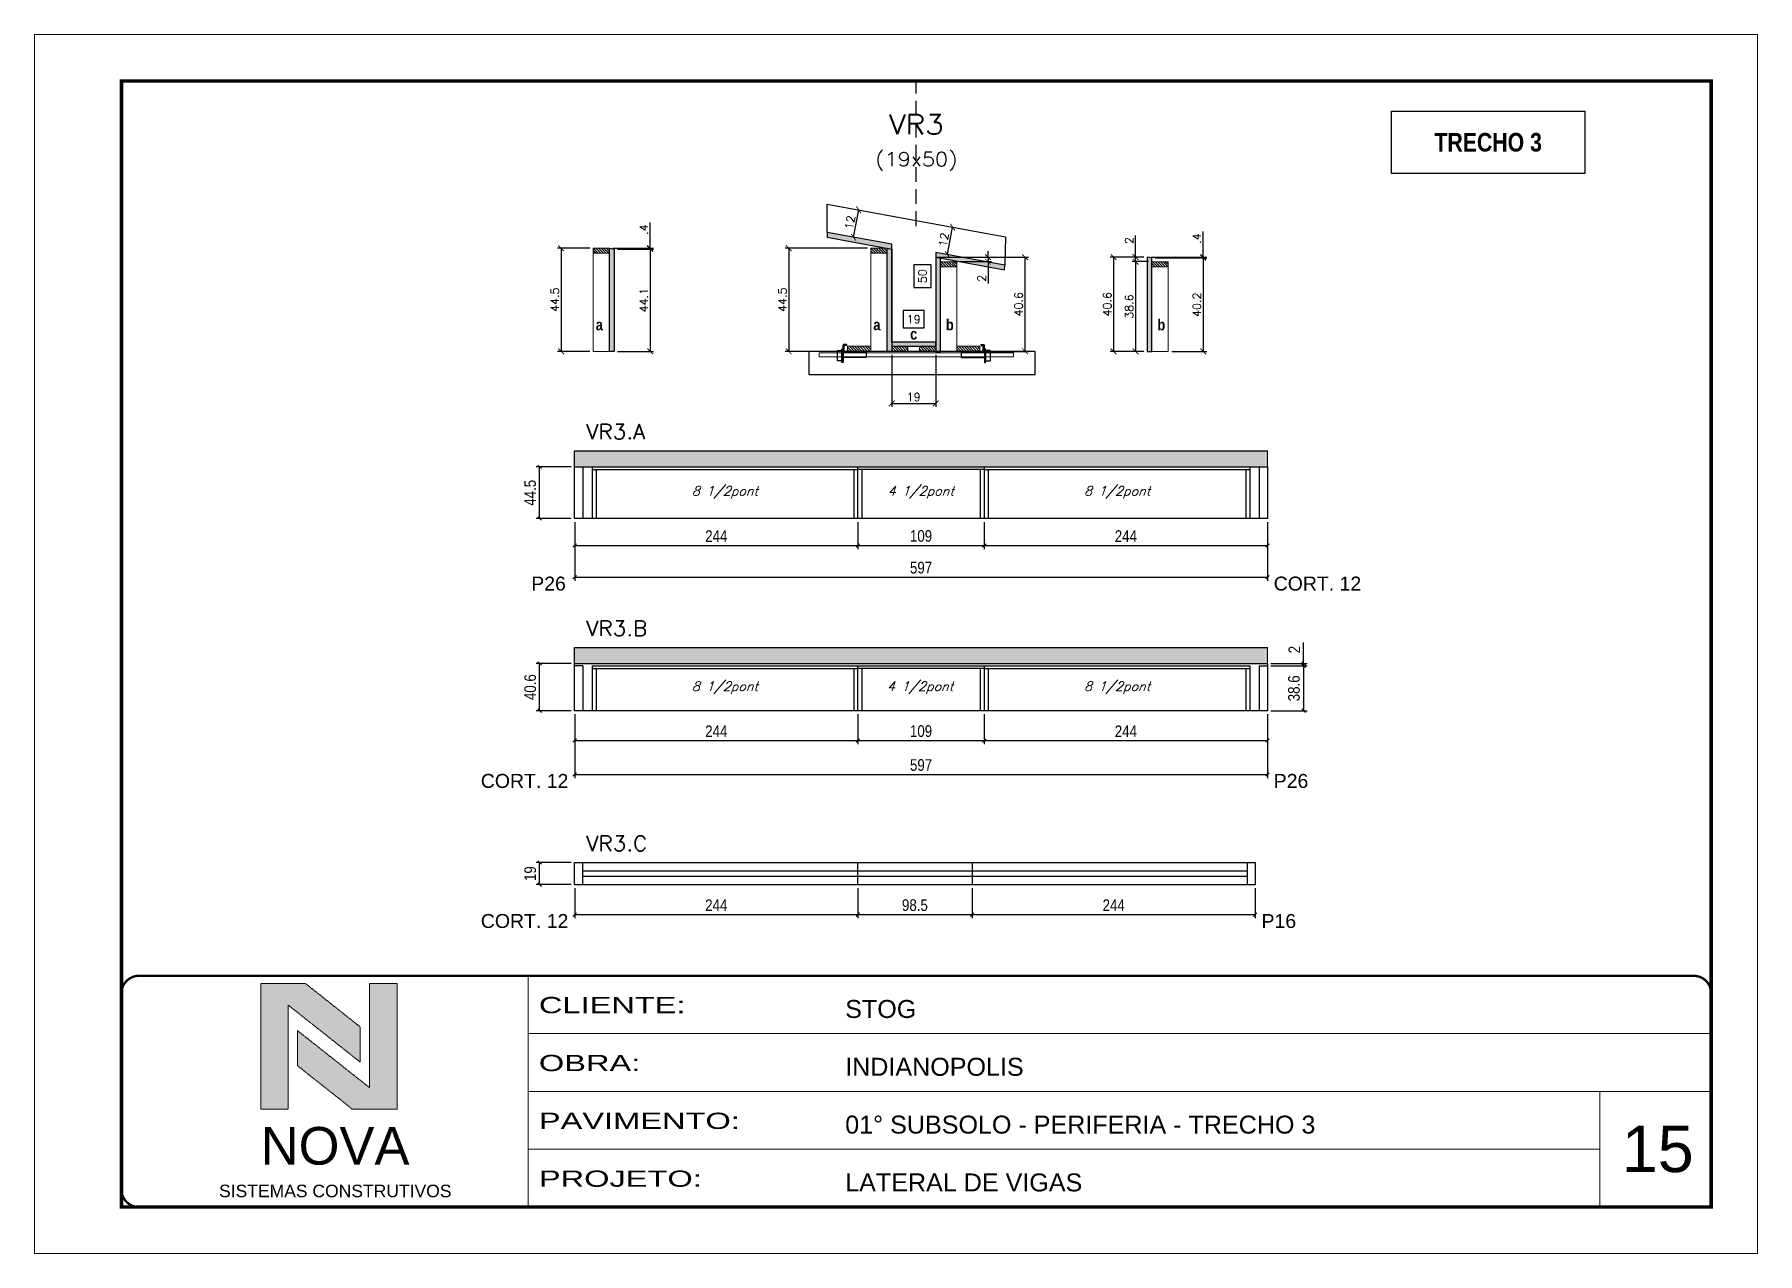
# Model space of a CAD drawing. Extents: x 0 to 6325, y 10169 to 19307.
# Drawn here: x 3170 to 4655, y 13614 to 14664 of the extents above; entities that cross this region are included whole.
import ezdxf
from ezdxf.enums import TextEntityAlignment as Align

# ---------------------------------------------------------------- set-up
doc = ezdxf.new("R2010")
doc.units = 0
for name, pattern in [('CONTINUO', [0]), ('DASHED', [0.75, 0.5, -0.25]), ('HIDDEN', [9.525, 6.35, -3.175])]:
    doc.linetypes.add(name, pattern=pattern)
for name, color, linetype in [('1', 1, 'Continuous'), ('5', 5, 'Continuous'), ('barrote', 251, 'Continuous'), ('COTA', 241, 'Continuous'), ('Cota Seção (2x)', 4, 'Continuous'), ('detalhes', 4, 'Continuous'), ('Hachura', 253, 'Continuous'), ('NOMENCLATURA', 7, 'Continuous'), ('Painéis', 200, 'Continuous'), ('presilha', 1, 'Continuous'), ('SARR_2.2x7', 40, 'Continuous'), ('SARR_3.5x7', 81, 'Continuous'), ('texto', 7, 'Continuous'), ('Texto de Titulo', 7, 'Continuous'), ('Texto Qtd Sarr', 242, 'Continuous')]:
    doc.layers.add(name, color=color, linetype=linetype)
for name, color, linetype, lineweight in [('CARIMBO', 255, 'Continuous', 9), ('CARIMBO-LEGENDA', 75, 'Continuous', 15), ('CONCRETO', 251, 'Continuous', 25), ('Folhas', 255, 'Continuous', 9), ('Madeira', 126, 'Continuous', 18), ('SARRAFO DE PRESSAO', 251, 'DASHED', 9), ('SCO-___-LAJ', 2, 'Continuous', 0), ('Texto Seção', 7, 'Continuous', 15)]:
    doc.layers.add(name, color=color, linetype=linetype, lineweight=lineweight)
doc.styles.add('arial', font='arial.ttf')
doc.styles.add('COTA TECNICA', font='techl___.ttf', dxfattribs={"height": 10})
doc.styles.add('REGUA-120', font='ROMANS.shx', dxfattribs={"height": 15})
doc.styles.add('ROMANC', font='techb___.ttf', dxfattribs={"height": 2.5})
doc.styles.add('Romans', font='romans.shx')
doc.styles.get("Standard").update_dxf_attribs({"font": 'arial.ttf'})
doc.styles.add('TECNICA', font='techb___.ttf', dxfattribs={"height": 10})
doc.styles.add('Tecnologia', font='')
doc.styles.get('Tecnologia').set_extended_font_data('Forgotten Futurist')
doc.dimstyles.new('Cota Seção (2x)', dxfattribs={"dimtxt": 7, "dimasz": 5, "dimexe": 3, "dimexo": 3, "dimgap": 2, "dimtad": 3, "dimdec": 1, "dimlfac": 0.5, "dimzin": 12, "dimdsep": 46, "dimtxsty": 'Romans', "dimblk": 'ARCHTICK', "dimcen": 0, "dimclrd": 4, "dimclre": 4, "dimclrt": 1, "dimadec": 1, "dimazin": 3, "dimtfac": 1, "dimtdec": 1, "dimtmove": 0, "dimatfit": 3, "dimldrblk": 'OBLIQUE', "dimfxl": 1, "dimtolj": 1, "dimtzin": 12, "dimarcsym": 0})
doc.dimstyles.new('Cota Seção interna', dxfattribs={"dimtxt": 7, "dimasz": 6, "dimexe": 0.18, "dimexo": 2, "dimgap": -4, "dimtad": 3, "dimdec": 1, "dimlfac": 0.5, "dimzin": 12, "dimdsep": 46, "dimtxsty": 'Romans', "dimblk": 'ARCHTICK', "dimcen": 0.09, "dimse1": 1, "dimse2": 1, "dimsd1": 1, "dimsd2": 1, "dimclrd": 180, "dimclre": 5, "dimclrt": 1, "dimadec": 0, "dimazin": 3, "dimtfac": 1, "dimtdec": 1, "dimtofl": 0, "dimtmove": 0, "dimatfit": 3, "dimldrblk": 'ARCHTICK', "dimfxl": 1, "dimtolj": 1, "dimtzin": 0, "dimarcsym": 0})
doc.dimstyles.new('PAINEL', dxfattribs={"dimtxt": 10, "dimasz": 3, "dimexe": 3, "dimexo": 3, "dimgap": 3, "dimtad": 1, "dimdec": 1, "dimzin": 12, "dimdsep": 46, "dimtxsty": 'COTA TECNICA', "dimblk1": 'OBLIQUE', "dimblk2": 'OBLIQUE', "dimsah": 1, "dimcen": 0.9, "dimclrd": 4, "dimclre": 4, "dimclrt": 240, "dimadec": 1, "dimazin": 3, "dimtfac": 1, "dimtdec": 1, "dimtmove": 0, "dimatfit": 3, "dimfxl": 1, "dimtolj": 1, "dimtzin": 12, "dimarcsym": 0})
pattern_1 = [(315, (26865.4202, 6161.631), (1.12253202, 1.12253202), [])]

msp = doc.modelspace()

# ---------------------------------------------------------------- texts
at = {"layer": '5', "linetype": 'Continuous'}
for s, rotation, p in [('P26', 359.99996, (3598.14, 14185.33)), ('CORT. 12', 0.00004, (4238.01, 14185.33)), ('CORT. 12', 359.99996, (3554.68, 14015.34)), ('P26', 0.00004, (4238.01, 14015.34)), ('CORT. 12', 359.99996, (3554.68, 13894.69)), ('P16', 0.00004, (4227.51, 13894.69))]:
    msp.add_text(s, height=12, rotation=rotation, dxfattribs=at).set_placement(p)
at = {"layer": 'CARIMBO', "style": 'arial'}
msp.add_text('15', height=40, dxfattribs=at).set_placement((4537.86, 13684.42))
at = {"layer": 'detalhes', "style": 'TECNICA'}
for s, p in [('b', (3955.51, 14409.46)), ('b', (4137.79, 14409.46)), ('a', (3653.75, 14409.48)), ('a', (3892.97, 14409.48)), ('c', (3924.67, 14401.51))]:
    msp.add_text(s, height=9.6, dxfattribs=at).set_placement(p)
at = {"layer": 'NOMENCLATURA', "color": 2, "insert": (4422.85, 14571.33), "char_height": 16, "attachment_point": 5, "style": 'ROMANC'}
msp.add_mtext('TRECHO 3', dxfattribs=at)
at = {"layer": 'texto', "color": 2, "char_height": 8, "attachment_point": 5, "style": 'Romans'}
for s, insert in [('{\\Q19;\\C256;8 1/2pont}', (3765.05, 14269.81)), ('{\\Q19;\\C256;4 1/2pont}', (3933.8, 14269.81)), ('{\\Q19;\\C256;8 1/2pont}', (4103.05, 14269.81)), ('{\\Q19;\\C256;8 1/2pont}', (3765.05, 14101.56)), ('{\\Q19;\\C256;4 1/2pont}', (3933.3, 14101.56)), ('{\\Q19;\\C256;8 1/2pont}', (4103.05, 14101.56))]:
    msp.add_mtext(s, dxfattribs=dict(at, insert=insert))
at = {"layer": 'Texto Seção', "style": 'REGUA-120', "width": 1.05}
for s, p in [('VR3.A', (3645.55, 14315.76)), ('VR3.B', (3645.55, 14146.36)), ('VR3.C', (3645.55, 13960.95))]:
    msp.add_text(s, height=13, dxfattribs=at).set_placement(p)

# ---------------------------------------------------------------- blocks, each defined once
blk = doc.blocks.new('A$C64660E27')
at = {"layer": 'COTA', "true_color": 0x1a1a1a}
h = blk.add_hatch(color=250, dxfattribs=at)
h.dxf.hatch_style = 1
h.paths.add_polyline_path([(185.4, -11.6), (142.4, -11.6), (142.4, -131.6), (168.8, -131.6), (168.8, -32.2), (237.7, -86.7), (237.7, -53)])
at = {"layer": 'COTA'}
h = blk.add_hatch(color=20, dxfattribs=at)
h.dxf.hatch_style = 1
h.paths.add_polyline_path([(273, -11.4), (246.6, -11.4), (246.6, -111.1), (177.7, -56.6), (177.7, -90.2), (230, -131.6), (273, -131.6)])
for p, q in [((142.4, -131.6), (142.4, -11.6)), ((142.4, -11.6), (185.4, -11.6)), ((185.4, -11.6), (237.7, -53)), ((273, -11.4), (246.6, -11.4)), ((246.6, -111.1), (246.6, -11.4)), ((273, -11.4), (273, -131.6)), ((168.8, -32.2), (237.7, -86.7)), ((168.8, -131.6), (168.8, -32.2)), ((246.6, -111.1), (177.7, -56.6)), ((177.7, -90.2), (177.7, -56.6)), ((237.7, -86.7), (237.7, -53)), ((230, -131.6), (177.7, -90.2)), ((142.4, -131.6), (168.8, -131.6)), ((273, -131.6), (230, -131.6))]:
    blk.add_line(p, q)
at = {"layer": 'CARIMBO-LEGENDA', "color": 7, "linetype": 'Continuous', "ltscale": 100, "style": 'arial'}
blk.add_text('NOVA', height=36, dxfattribs=at).set_placement((142.4, -184.8))
at = {"layer": 'CARIMBO-LEGENDA', "color": 7, "linetype": 'Continuous', "style": 'arial'}
blk.add_text('SISTEMAS CONSTRUTIVOS', height=12, dxfattribs=at).set_placement((102.5, -216))
blk = doc.blocks.new('9999999999')
at = {"color": 30, "linetype": 'CONTINUO'}
for p, q in [((98564.6, 34230.2), (98564.6, 34429.4)), ((98564.6, 34379.6), (99584, 34379.6)), ((98564.6, 34329.8), (99488, 34329.8)), ((99584, 34329.8), (99488, 34329.8)), ((99488, 34329.8), (99488, 34230.2)), ((98564.6, 34280), (99488, 34280))]:
    blk.add_line(p, q, dxfattribs=at)
at = {"color": 30, "linetype": 'CONTINUO', "const_width": 2}
blk.add_lwpolyline([(99584, 34230.2), (99584, 34414.4, 0.414214), (99569, 34429.4), (98229, 34429.4, 0.414214), (98214, 34414.4), (98214, 34245.2, 0.414214), (98229, 34230.2), (99584, 34230.2)], format="xyb", dxfattribs=at)
at = {"layer": 'Folhas'}
blk.add_lwpolyline([(98139, 34190.2), (99624, 34190.2), (99624, 35240.2), (98139, 35240.2)], close=True, dxfattribs=at)
at = {"layer": 'Folhas', "color": 30, "const_width": 3}
blk.add_lwpolyline([(98214, 34230.2), (99584, 34230.2), (99584, 35200.2), (98214, 35200.2)], close=True, dxfattribs=at)
at = {"xscale": 0.9, "yscale": 0.9, "zscale": 0.9}
blk.add_blockref('A$C64660E27', (98205.8, 34433.1), dxfattribs=at)
at = {"color": 7, "linetype": 'Continuous', "ltscale": 5, "style": 'arial'}
for s, height, p in [('STOG', 15.48, (98837.7, 34393.1)), ('INDIANOPOLIS', 15.483, (98837.7, 34343.3)), ('01° SUBSOLO - PERIFERIA - TRECHO 3', 15.483, (98837.7, 34293.5)), ('LATERAL DE VIGAS', 15.483, (98837.7, 34243.7))]:
    blk.add_text(s, height=height, dxfattribs=at).set_placement(p)
at = {"layer": 'Folhas', "color": 7, "style": 'Tecnologia', "width": 1.5}
for s, p in [('CLIENTE:', (98573.7, 34397.2)), ('OBRA:', (98573.7, 34347.3)), ('PAVIMENTO:', (98573.7, 34297.5)), ('PROJETO:', (98573.7, 34247.7))]:
    blk.add_text(s, height=14, dxfattribs=at).set_placement(p)
blk = doc.blocks.new('titulo1')
at = {"layer": 'Defpoints', "color": 252, "linetype": 'HIDDEN', "ltscale": 2}
blk.add_line((0, 0), (0, 125), dxfattribs=at)
at = {"layer": 'Defpoints', "style": 'Romans', "oblique": 15}
blk.add_attdef('FOLHA', text='', height=10, dxfattribs=at).set_placement((0, 15.6), align=Align.MIDDLE_CENTER)
at = {"layer": 'Texto Qtd Sarr', "color": 3, "style": 'Romans', "oblique": 15}
for tag, height, p in [('TITULO', 17, (0, 71.4)), ('SEÇÃO', 12, (0, 41.5))]:
    blk.add_attdef(tag, text='', height=height, dxfattribs=at).set_placement(p, align=Align.MIDDLE_CENTER)
blk = doc.blocks.new('_ArchTick')
at = {"color": 0, "linetype": 'ByBlock', "const_width": 0.15}
blk.add_lwpolyline([(-0.5, -0.5), (0.5, 0.5)], dxfattribs=at)
blk = doc.blocks.new('*D135')
at = {"layer": 'COTA', "color": 4, "lineweight": -2, "transparency": 16777216}
for p, q in [((3949.8, 14472.5), (4026.7, 14472.5)), ((4023.7, 14391.3), (4023.7, 14472.5)), ((3983.4, 14391.3), (4026.7, 14391.3))]:
    blk.add_line(p, q, dxfattribs=at)
at = {"layer": 'Defpoints', "color": 0, "transparency": 16777216}
for p in [(3946.8, 14472.5), (4023.7, 14472.5), (3980.4, 14391.3)]:
    blk.add_point(p, dxfattribs=at)
at = {"layer": 'COTA', "color": 4, "lineweight": -2, "transparency": 16777216, "xscale": 5, "yscale": 5, "zscale": 5}
for p, rotation in [((4023.7, 14472.5), 90), ((4023.7, 14391.3), 270)]:
    blk.add_blockref('_ArchTick', p, dxfattribs=dict(at, rotation=rotation))
at = {"layer": 'COTA', "color": 1, "transparency": 16777216, "insert": (4018.2, 14431.9), "char_height": 7, "attachment_point": 5, "rotation": 90, "style": 'Romans'}
blk.add_mtext('\\A1;40.6', dxfattribs=at)
blk = doc.blocks.new('_Oblique')
at = {"layer": '1', "color": 0, "lineweight": -2}
blk.add_line((-0.5, -0.5), (0.5, 0.5), dxfattribs=at)
blk = doc.blocks.new('*D136')
at = {"layer": 'Cota Seção (2x)', "color": 180, "lineweight": -2, "transparency": 16777216}
for p, q in [((3942.8, 14465.8), (3927.8, 14465.8)), ((3927.8, 14465.8), (3927.8, 14446.4)), ((3942.8, 14446.4), (3942.8, 14465.8)), ((3927.8, 14446.4), (3942.8, 14446.4))]:
    blk.add_line(p, q, dxfattribs=at)
at = {"layer": 'Defpoints', "color": 0, "transparency": 16777216}
for p in [(3946.8, 14499.3), (3951.8, 14499.3), (3946.8, 14399.3)]:
    blk.add_point(p, dxfattribs=at)
at = {"layer": 'Cota Seção (2x)', "color": 1, "transparency": 16777216, "insert": (3935.3, 14456.1), "char_height": 7, "attachment_point": 5, "rotation": 90, "style": 'Romans'}
blk.add_mtext('\\A1;50', dxfattribs=at)
blk = doc.blocks.new('*D137')
at = {"layer": 'COTA', "color": 4, "lineweight": -2, "transparency": 16777216}
for p, q in [((3887.8, 14480.2), (3817.1, 14480.2)), ((3820.1, 14480.2), (3820.1, 14391.3)), ((3872.2, 14391.3), (3817.1, 14391.3))]:
    blk.add_line(p, q, dxfattribs=at)
at = {"layer": 'Defpoints', "color": 0, "transparency": 16777216}
for p in [(3890.8, 14480.2), (3820.1, 14391.3), (3875.2, 14391.3)]:
    blk.add_point(p, dxfattribs=at)
at = {"layer": 'COTA', "color": 4, "lineweight": -2, "transparency": 16777216, "xscale": 5, "yscale": 5, "zscale": 5}
for p, rotation in [((3820.1, 14480.2), 90), ((3820.1, 14391.3), 270)]:
    blk.add_blockref('_ArchTick', p, dxfattribs=dict(at, rotation=rotation))
at = {"layer": 'COTA', "color": 1, "transparency": 16777216, "insert": (3814.6, 14435.8), "char_height": 7, "attachment_point": 5, "rotation": 90, "style": 'Romans'}
blk.add_mtext('\\A1;44.5', dxfattribs=at)
blk = doc.blocks.new('PRESILHA METÁLICA 1')
at = {"layer": 'presilha'}
for p, q in [((0, 13), (6, 13)), ((0, 13), (0, 0)), ((6, 0), (0, 0)), ((6, 15.5), (7.5, 15.5)), ((6, -2.5), (6, 15.5)), ((6, 13), (6, 0)), ((7.5, 10.6), (7.5, 19.9)), ((7.5, 15.5), (7.5, -2.5)), ((37.5, 4.1), (7.5, 4.1)), ((12, 21), (8.6, 21)), ((9, 11.6), (9, 18.9)), ((12, 19.5), (9.6, 19.5)), ((37.5, 11), (9.6, 11)), ((12, 21), (12, 19.5)), ((37.5, 11), (37.5, 4.1)), ((7.5, -2.5), (6, -2.5))]:
    blk.add_line(p, q, dxfattribs=at)
for centre, radius, start, end in [((8.6, 19.9), 1.14, 90, 180), ((9.6, 18.9), 0.57, 90, 180), ((9.6, 11.6), 0.57, 180, 270)]:
    blk.add_arc(centre, radius, start, end, dxfattribs=at)
blk = doc.blocks.new('*D129')
at = {"layer": 'COTA', "color": 4, "lineweight": -2, "transparency": 16777216}
for p, q in [((3908.8, 14388.3), (3908.8, 14343.5)), ((3946.8, 14388.3), (3946.8, 14343.5)), ((3908.8, 14346.5), (3946.8, 14346.5))]:
    blk.add_line(p, q, dxfattribs=at)
at = {"layer": 'Defpoints', "color": 0, "transparency": 16777216}
for p in [(3908.8, 14391.3), (3946.8, 14391.3), (3946.8, 14346.5)]:
    blk.add_point(p, dxfattribs=at)
at = {"layer": 'COTA', "color": 4, "lineweight": -2, "transparency": 16777216, "xscale": 5, "yscale": 5, "zscale": 5, "rotation": 180}
blk.add_blockref('_ArchTick', (3908.8, 14346.5), dxfattribs=at)
at = {"layer": 'COTA', "color": 4, "lineweight": -2, "transparency": 16777216, "xscale": 5, "yscale": 5, "zscale": 5}
blk.add_blockref('_ArchTick', (3946.8, 14346.5), dxfattribs=at)
at = {"layer": 'COTA', "color": 1, "transparency": 16777216, "insert": (3927.8, 14352), "char_height": 7, "attachment_point": 5, "style": 'Romans'}
blk.add_mtext('\\A1;19', dxfattribs=at)
blk = doc.blocks.new('*D130')
at = {"layer": 'Cota Seção (2x)', "color": 180, "lineweight": -2, "transparency": 16777216}
for p, q in [((3936.8, 14426.5), (3918.8, 14426.5)), ((3918.8, 14426.5), (3918.8, 14411.5)), ((3936.8, 14411.5), (3936.8, 14426.5)), ((3918.8, 14411.5), (3936.8, 14411.5))]:
    blk.add_line(p, q, dxfattribs=at)
at = {"layer": 'Defpoints', "color": 0, "transparency": 16777216}
for p in [(3908.8, 14407.5), (3946.8, 14407.5), (3946.8, 14407.5)]:
    blk.add_point(p, dxfattribs=at)
at = {"layer": 'Cota Seção (2x)', "color": 1, "transparency": 16777216, "insert": (3927.8, 14419), "char_height": 7, "attachment_point": 5, "style": 'Romans'}
blk.add_mtext('\\A1;19', dxfattribs=at)
blk = doc.blocks.new('*D499')
at = {"layer": 'COTA', "color": 4, "lineweight": -2, "transparency": 16777216}
blk.add_line((3876, 14489.6), (3880.4, 14513.2), dxfattribs=at)
at = {"layer": 'Defpoints', "color": 0, "transparency": 16777216}
for p in [(3880.4, 14513.2), (3880.4, 14513.2), (3876, 14489.6)]:
    blk.add_point(p, dxfattribs=at)
at = {"layer": 'COTA', "color": 4, "lineweight": -2, "transparency": 16777216, "xscale": 5, "yscale": 5, "zscale": 5}
for p, rotation in [((3880.4, 14513.2), 79.5499173923338), ((3876, 14489.6), 259.5499173923338)]:
    blk.add_blockref('_ArchTick', p, dxfattribs=dict(at, rotation=rotation))
at = {"layer": 'COTA', "color": 1, "transparency": 16777216, "insert": (3872.8, 14502.4), "char_height": 7, "attachment_point": 5, "rotation": 79.5499, "style": 'Romans'}
blk.add_mtext('\\A1;12', dxfattribs=at)
blk = doc.blocks.new('*D131')
at = {"layer": 'COTA', "color": 4, "lineweight": -2, "transparency": 16777216}
for p, q in [((3949.8, 14472.5), (3994.8, 14472.5)), ((3967.8, 14468.6), (3994.8, 14468.6)), ((3991.8, 14472.5), (3991.8, 14477.5)), ((3991.8, 14472.5), (3991.8, 14468.6)), ((3991.8, 14468.6), (3991.8, 14449.9))]:
    blk.add_line(p, q, dxfattribs=at)
at = {"layer": 'Defpoints', "color": 0, "transparency": 16777216}
for p in [(3946.8, 14472.5), (3964.8, 14468.6), (3991.8, 14468.6)]:
    blk.add_point(p, dxfattribs=at)
at = {"layer": 'COTA', "color": 4, "lineweight": -2, "transparency": 16777216, "xscale": 5, "yscale": 5, "zscale": 5}
for p, rotation in [((3991.8, 14472.5), 270), ((3991.8, 14468.6), 90)]:
    blk.add_blockref('_ArchTick', p, dxfattribs=dict(at, rotation=rotation))
at = {"layer": 'COTA', "color": 1, "transparency": 16777216, "insert": (3986.3, 14454.2), "char_height": 7, "attachment_point": 5, "rotation": 90, "style": 'Romans'}
blk.add_mtext('\\A1;2', dxfattribs=at)
blk = doc.blocks.new('*D500')
at = {"layer": 'COTA', "color": 4, "lineweight": -2, "transparency": 16777216}
blk.add_line((3956.9, 14474.7), (3961.3, 14498.3), dxfattribs=at)
at = {"layer": 'Defpoints', "color": 0, "transparency": 16777216}
for p in [(3961.3, 14498.3), (3961.3, 14498.3), (3956.9, 14474.7)]:
    blk.add_point(p, dxfattribs=at)
at = {"layer": 'COTA', "color": 4, "lineweight": -2, "transparency": 16777216, "xscale": 5, "yscale": 5, "zscale": 5}
for p, rotation in [((3961.3, 14498.3), 79.54991739233658), ((3956.9, 14474.7), 259.5499173923366)]:
    blk.add_blockref('_ArchTick', p, dxfattribs=dict(at, rotation=rotation))
at = {"layer": 'COTA', "color": 1, "transparency": 16777216, "insert": (3953.7, 14487.5), "char_height": 7, "attachment_point": 5, "rotation": 79.5499, "style": 'Romans'}
blk.add_mtext('\\A1;12', dxfattribs=at)
blk = doc.blocks.new('*D132')
at = {"layer": 'COTA', "color": 4, "lineweight": -2, "transparency": 16777216}
for p, q in [((3632.6, 14291.8), (3602.4, 14291.8)), ((3605.4, 14247.3), (3605.4, 14291.8)), ((3632.6, 14247.3), (3602.4, 14247.3))]:
    blk.add_line(p, q, dxfattribs=at)
at = {"layer": 'Defpoints', "color": 0, "transparency": 16777216}
for p in [(3605.4, 14291.8), (3635.6, 14291.8), (3635.6, 14247.3)]:
    blk.add_point(p, dxfattribs=at)
at = {"layer": 'COTA', "color": 4, "lineweight": -2, "transparency": 16777216, "xscale": 3, "yscale": 3, "zscale": 3}
for p, rotation in [((3605.4, 14291.8), 90), ((3605.4, 14247.3), 270)]:
    blk.add_blockref('_Oblique', p, dxfattribs=dict(at, rotation=rotation))
at = {"layer": 'COTA', "color": 240, "transparency": 16777216, "insert": (3597.2, 14269.5), "char_height": 10, "attachment_point": 5, "rotation": 90, "style": 'COTA TECNICA'}
blk.add_mtext('\\A1;44.5', dxfattribs=at)
blk = doc.blocks.new('*D501')
at = {"layer": 'COTA', "color": 4, "lineweight": -2, "transparency": 16777216}
for p, q in [((3635.6, 14244.3), (3635.6, 14221.1)), ((3879.6, 14244.3), (3879.6, 14221.1)), ((3635.6, 14224.1), (3879.6, 14224.1))]:
    blk.add_line(p, q, dxfattribs=at)
at = {"layer": 'Defpoints', "color": 0, "transparency": 16777216}
for p in [(3635.6, 14247.3), (3879.6, 14247.3), (3879.6, 14224.1)]:
    blk.add_point(p, dxfattribs=at)
at = {"layer": 'COTA', "color": 4, "lineweight": -2, "transparency": 16777216, "xscale": 3, "yscale": 3, "zscale": 3, "rotation": 180}
blk.add_blockref('_Oblique', (3635.6, 14224.1), dxfattribs=at)
at = {"layer": 'COTA', "color": 4, "lineweight": -2, "transparency": 16777216, "xscale": 3, "yscale": 3, "zscale": 3}
blk.add_blockref('_Oblique', (3879.6, 14224.1), dxfattribs=at)
at = {"layer": 'COTA', "color": 240, "transparency": 16777216, "insert": (3757.6, 14232.2), "char_height": 10, "attachment_point": 5, "style": 'COTA TECNICA'}
blk.add_mtext('\\A1;244', dxfattribs=at)
blk = doc.blocks.new('*D502')
at = {"layer": 'COTA', "color": 4, "lineweight": -2, "transparency": 16777216}
for p, q in [((3879.6, 14244.3), (3879.6, 14221.1)), ((3988.6, 14244.3), (3988.6, 14221.1)), ((3879.6, 14224.1), (3988.6, 14224.1))]:
    blk.add_line(p, q, dxfattribs=at)
at = {"layer": 'Defpoints', "color": 0, "transparency": 16777216}
for p in [(3879.6, 14247.3), (3988.6, 14247.3), (3988.6, 14224.1)]:
    blk.add_point(p, dxfattribs=at)
at = {"layer": 'COTA', "color": 4, "lineweight": -2, "transparency": 16777216, "xscale": 3, "yscale": 3, "zscale": 3, "rotation": 180}
blk.add_blockref('_Oblique', (3879.6, 14224.1), dxfattribs=at)
at = {"layer": 'COTA', "color": 4, "lineweight": -2, "transparency": 16777216, "xscale": 3, "yscale": 3, "zscale": 3}
blk.add_blockref('_Oblique', (3988.6, 14224.1), dxfattribs=at)
at = {"layer": 'COTA', "color": 240, "transparency": 16777216, "insert": (3934.1, 14232.3), "char_height": 10, "attachment_point": 5, "style": 'COTA TECNICA'}
blk.add_mtext('\\A1;109', dxfattribs=at)
blk = doc.blocks.new('*D503')
at = {"layer": 'COTA', "color": 4, "lineweight": -2, "transparency": 16777216}
for p, q in [((3988.6, 14244.3), (3988.6, 14221.1)), ((4232.6, 14244.3), (4232.6, 14221.1)), ((3988.6, 14224.1), (4232.6, 14224.1))]:
    blk.add_line(p, q, dxfattribs=at)
at = {"layer": 'Defpoints', "color": 0, "transparency": 16777216}
for p in [(3988.6, 14247.3), (4232.6, 14247.3), (4232.6, 14224.1)]:
    blk.add_point(p, dxfattribs=at)
at = {"layer": 'COTA', "color": 4, "lineweight": -2, "transparency": 16777216, "xscale": 3, "yscale": 3, "zscale": 3, "rotation": 180}
blk.add_blockref('_Oblique', (3988.6, 14224.1), dxfattribs=at)
at = {"layer": 'COTA', "color": 4, "lineweight": -2, "transparency": 16777216, "xscale": 3, "yscale": 3, "zscale": 3}
blk.add_blockref('_Oblique', (4232.6, 14224.1), dxfattribs=at)
at = {"layer": 'COTA', "color": 240, "transparency": 16777216, "insert": (4110.6, 14232.2), "char_height": 10, "attachment_point": 5, "style": 'COTA TECNICA'}
blk.add_mtext('\\A1;244', dxfattribs=at)
blk = doc.blocks.new('*D513')
at = {"layer": 'COTA', "color": 4, "lineweight": -2, "transparency": 16777216}
for p, q in [((3635.6, 14244.3), (3635.6, 14193.8)), ((4232.6, 14244.3), (4232.6, 14193.8)), ((3635.6, 14196.8), (4232.6, 14196.8))]:
    blk.add_line(p, q, dxfattribs=at)
at = {"layer": 'Defpoints', "color": 0, "transparency": 16777216}
for p in [(3635.6, 14247.3), (4232.6, 14247.3), (4232.6, 14196.8)]:
    blk.add_point(p, dxfattribs=at)
at = {"layer": 'COTA', "color": 4, "lineweight": -2, "transparency": 16777216, "xscale": 3, "yscale": 3, "zscale": 3, "rotation": 180}
blk.add_blockref('_Oblique', (3635.6, 14196.8), dxfattribs=at)
at = {"layer": 'COTA', "color": 4, "lineweight": -2, "transparency": 16777216, "xscale": 3, "yscale": 3, "zscale": 3}
blk.add_blockref('_Oblique', (4232.6, 14196.8), dxfattribs=at)
at = {"layer": 'COTA', "color": 240, "transparency": 16777216, "insert": (3934.1, 14205), "char_height": 10, "attachment_point": 5, "style": 'COTA TECNICA'}
blk.add_mtext('\\A1;597', dxfattribs=at)
blk = doc.blocks.new('*D138')
at = {"layer": 'COTA', "color": 4, "lineweight": -2, "transparency": 16777216}
for p, q in [((3632.6, 14122.4), (3602.4, 14122.4)), ((3605.4, 14081.8), (3605.4, 14122.4)), ((3632.6, 14081.8), (3602.4, 14081.8))]:
    blk.add_line(p, q, dxfattribs=at)
at = {"layer": 'Defpoints', "color": 0, "transparency": 16777216}
for p in [(3605.4, 14122.4), (3635.6, 14122.4), (3635.6, 14081.8)]:
    blk.add_point(p, dxfattribs=at)
at = {"layer": 'COTA', "color": 4, "lineweight": -2, "transparency": 16777216, "xscale": 3, "yscale": 3, "zscale": 3}
for p, rotation in [((3605.4, 14122.4), 90), ((3605.4, 14081.8), 270)]:
    blk.add_blockref('_Oblique', p, dxfattribs=dict(at, rotation=rotation))
at = {"layer": 'COTA', "color": 240, "transparency": 16777216, "insert": (3597.3, 14102.1), "char_height": 10, "attachment_point": 5, "rotation": 90, "style": 'COTA TECNICA'}
blk.add_mtext('\\A1;40.6', dxfattribs=at)
blk = doc.blocks.new('*D514')
at = {"layer": 'COTA', "color": 4, "lineweight": -2, "transparency": 16777216}
for p, q in [((3635.6, 14078.8), (3635.6, 14053.1)), ((3879.6, 14078.8), (3879.6, 14053.1)), ((3635.6, 14056.1), (3879.6, 14056.1))]:
    blk.add_line(p, q, dxfattribs=at)
at = {"layer": 'Defpoints', "color": 0, "transparency": 16777216}
for p in [(3635.6, 14081.8), (3879.6, 14081.8), (3879.6, 14056.1)]:
    blk.add_point(p, dxfattribs=at)
at = {"layer": 'COTA', "color": 4, "lineweight": -2, "transparency": 16777216, "xscale": 3, "yscale": 3, "zscale": 3, "rotation": 180}
blk.add_blockref('_Oblique', (3635.6, 14056.1), dxfattribs=at)
at = {"layer": 'COTA', "color": 4, "lineweight": -2, "transparency": 16777216, "xscale": 3, "yscale": 3, "zscale": 3}
blk.add_blockref('_Oblique', (3879.6, 14056.1), dxfattribs=at)
at = {"layer": 'COTA', "color": 240, "transparency": 16777216, "insert": (3757.6, 14064.1), "char_height": 10, "attachment_point": 5, "style": 'COTA TECNICA'}
blk.add_mtext('\\A1;244', dxfattribs=at)
blk = doc.blocks.new('*D515')
at = {"layer": 'COTA', "color": 4, "lineweight": -2, "transparency": 16777216}
for p, q in [((3879.6, 14078.8), (3879.6, 14053.1)), ((3988.6, 14078.8), (3988.6, 14053.1)), ((3879.6, 14056.1), (3988.6, 14056.1))]:
    blk.add_line(p, q, dxfattribs=at)
at = {"layer": 'Defpoints', "color": 0, "transparency": 16777216}
for p in [(3879.6, 14081.8), (3988.6, 14081.8), (3988.6, 14056.1)]:
    blk.add_point(p, dxfattribs=at)
at = {"layer": 'COTA', "color": 4, "lineweight": -2, "transparency": 16777216, "xscale": 3, "yscale": 3, "zscale": 3, "rotation": 180}
blk.add_blockref('_Oblique', (3879.6, 14056.1), dxfattribs=at)
at = {"layer": 'COTA', "color": 4, "lineweight": -2, "transparency": 16777216, "xscale": 3, "yscale": 3, "zscale": 3}
blk.add_blockref('_Oblique', (3988.6, 14056.1), dxfattribs=at)
at = {"layer": 'COTA', "color": 240, "transparency": 16777216, "insert": (3934.1, 14064.2), "char_height": 10, "attachment_point": 5, "style": 'COTA TECNICA'}
blk.add_mtext('\\A1;109', dxfattribs=at)
blk = doc.blocks.new('*D516')
at = {"layer": 'COTA', "color": 4, "lineweight": -2, "transparency": 16777216}
for p, q in [((3988.6, 14078.8), (3988.6, 14053.1)), ((4232.6, 14078.8), (4232.6, 14053.1)), ((3988.6, 14056.1), (4232.6, 14056.1))]:
    blk.add_line(p, q, dxfattribs=at)
at = {"layer": 'Defpoints', "color": 0, "transparency": 16777216}
for p in [(3988.6, 14081.8), (4232.6, 14081.8), (4232.6, 14056.1)]:
    blk.add_point(p, dxfattribs=at)
at = {"layer": 'COTA', "color": 4, "lineweight": -2, "transparency": 16777216, "xscale": 3, "yscale": 3, "zscale": 3, "rotation": 180}
blk.add_blockref('_Oblique', (3988.6, 14056.1), dxfattribs=at)
at = {"layer": 'COTA', "color": 4, "lineweight": -2, "transparency": 16777216, "xscale": 3, "yscale": 3, "zscale": 3}
blk.add_blockref('_Oblique', (4232.6, 14056.1), dxfattribs=at)
at = {"layer": 'COTA', "color": 240, "transparency": 16777216, "insert": (4110.6, 14064.1), "char_height": 10, "attachment_point": 5, "style": 'COTA TECNICA'}
blk.add_mtext('\\A1;244', dxfattribs=at)
blk = doc.blocks.new('*D517')
at = {"layer": 'COTA', "color": 4, "lineweight": -2, "transparency": 16777216}
for p, q in [((3635.6, 14078.8), (3635.6, 14023.8)), ((4232.6, 14078.8), (4232.6, 14023.8)), ((3635.6, 14026.8), (4232.6, 14026.8))]:
    blk.add_line(p, q, dxfattribs=at)
at = {"layer": 'Defpoints', "color": 0, "transparency": 16777216}
for p in [(3635.6, 14081.8), (4232.6, 14081.8), (4232.6, 14026.8)]:
    blk.add_point(p, dxfattribs=at)
at = {"layer": 'COTA', "color": 4, "lineweight": -2, "transparency": 16777216, "xscale": 3, "yscale": 3, "zscale": 3, "rotation": 180}
blk.add_blockref('_Oblique', (3635.6, 14026.8), dxfattribs=at)
at = {"layer": 'COTA', "color": 4, "lineweight": -2, "transparency": 16777216, "xscale": 3, "yscale": 3, "zscale": 3}
blk.add_blockref('_Oblique', (4232.6, 14026.8), dxfattribs=at)
at = {"layer": 'COTA', "color": 240, "transparency": 16777216, "insert": (3934.1, 14035), "char_height": 10, "attachment_point": 5, "style": 'COTA TECNICA'}
blk.add_mtext('\\A1;597', dxfattribs=at)
blk = doc.blocks.new('*D518')
at = {"layer": 'COTA', "color": 4, "lineweight": -2, "transparency": 16777216}
for p, q in [((4263.8, 14122.4), (4263.8, 14140.5)), ((4235.6, 14122.4), (4266.8, 14122.4)), ((4263.8, 14120.4), (4263.8, 14122.4)), ((4235.6, 14120.4), (4266.8, 14120.4)), ((4263.8, 14120.4), (4263.8, 14117.4))]:
    blk.add_line(p, q, dxfattribs=at)
at = {"layer": 'Defpoints', "color": 0, "transparency": 16777216}
for p in [(4232.6, 14122.4), (4263.8, 14122.4), (4232.6, 14120.4)]:
    blk.add_point(p, dxfattribs=at)
at = {"layer": 'COTA', "color": 4, "lineweight": -2, "transparency": 16777216, "xscale": 3, "yscale": 3, "zscale": 3}
for p, rotation in [((4263.8, 14122.4), 270), ((4263.8, 14120.4), 90)]:
    blk.add_blockref('_Oblique', p, dxfattribs=dict(at, rotation=rotation))
at = {"layer": 'COTA', "color": 240, "transparency": 16777216, "insert": (4255.8, 14134.4), "char_height": 10, "attachment_point": 5, "rotation": 90, "style": 'COTA TECNICA'}
blk.add_mtext('\\A1;2', dxfattribs=at)
blk = doc.blocks.new('*D139')
at = {"layer": 'COTA', "color": 4, "lineweight": -2, "transparency": 16777216}
for p, q in [((4235.6, 14120.4), (4266.8, 14120.4)), ((4263.8, 14120.4), (4263.8, 14081.8)), ((4235.6, 14081.8), (4266.8, 14081.8))]:
    blk.add_line(p, q, dxfattribs=at)
at = {"layer": 'Defpoints', "color": 0, "transparency": 16777216}
for p in [(4232.6, 14120.4), (4232.6, 14081.8), (4263.8, 14081.8)]:
    blk.add_point(p, dxfattribs=at)
at = {"layer": 'COTA', "color": 4, "lineweight": -2, "transparency": 16777216, "xscale": 3, "yscale": 3, "zscale": 3}
for p, rotation in [((4263.8, 14120.4), 90), ((4263.8, 14081.8), 270)]:
    blk.add_blockref('_Oblique', p, dxfattribs=dict(at, rotation=rotation))
at = {"layer": 'COTA', "color": 240, "transparency": 16777216, "insert": (4255.5, 14101.1), "char_height": 10, "attachment_point": 5, "rotation": 90, "style": 'COTA TECNICA'}
blk.add_mtext('\\A1;38.6', dxfattribs=at)
blk = doc.blocks.new('*D519')
at = {"layer": 'COTA', "color": 4, "lineweight": -2, "transparency": 16777216}
for p, q in [((3635.6, 13929), (3635.6, 13903.2)), ((3879.6, 13929), (3879.6, 13903.2)), ((3635.6, 13906.2), (3879.6, 13906.2))]:
    blk.add_line(p, q, dxfattribs=at)
at = {"layer": 'Defpoints', "color": 0, "transparency": 16777216}
for p in [(3635.6, 13932), (3879.6, 13932), (3879.6, 13906.2)]:
    blk.add_point(p, dxfattribs=at)
at = {"layer": 'COTA', "color": 4, "lineweight": -2, "transparency": 16777216, "xscale": 3, "yscale": 3, "zscale": 3, "rotation": 180}
blk.add_blockref('_Oblique', (3635.6, 13906.2), dxfattribs=at)
at = {"layer": 'COTA', "color": 4, "lineweight": -2, "transparency": 16777216, "xscale": 3, "yscale": 3, "zscale": 3}
blk.add_blockref('_Oblique', (3879.6, 13906.2), dxfattribs=at)
at = {"layer": 'COTA', "color": 240, "transparency": 16777216, "insert": (3757.6, 13914.3), "char_height": 10, "attachment_point": 5, "style": 'COTA TECNICA'}
blk.add_mtext('\\A1;244', dxfattribs=at)
blk = doc.blocks.new('*D520')
at = {"layer": 'COTA', "color": 4, "lineweight": -2, "transparency": 16777216}
for p, q in [((3879.6, 13929), (3879.6, 13903.2)), ((3978.1, 13929), (3978.1, 13903.2)), ((3879.6, 13906.2), (3978.1, 13906.2))]:
    blk.add_line(p, q, dxfattribs=at)
at = {"layer": 'Defpoints', "color": 0, "transparency": 16777216}
for p in [(3879.6, 13932), (3978.1, 13932), (3978.1, 13906.2)]:
    blk.add_point(p, dxfattribs=at)
at = {"layer": 'COTA', "color": 4, "lineweight": -2, "transparency": 16777216, "xscale": 3, "yscale": 3, "zscale": 3, "rotation": 180}
blk.add_blockref('_Oblique', (3879.6, 13906.2), dxfattribs=at)
at = {"layer": 'COTA', "color": 4, "lineweight": -2, "transparency": 16777216, "xscale": 3, "yscale": 3, "zscale": 3}
blk.add_blockref('_Oblique', (3978.1, 13906.2), dxfattribs=at)
at = {"layer": 'COTA', "color": 240, "transparency": 16777216, "insert": (3928.8, 13914.3), "char_height": 10, "attachment_point": 5, "style": 'COTA TECNICA'}
blk.add_mtext('\\A1;98.5', dxfattribs=at)
blk = doc.blocks.new('*D521')
at = {"layer": 'COTA', "color": 4, "lineweight": -2, "transparency": 16777216}
for p, q in [((3978.1, 13929), (3978.1, 13903.2)), ((4222.1, 13929), (4222.1, 13903.2)), ((3978.1, 13906.2), (4222.1, 13906.2))]:
    blk.add_line(p, q, dxfattribs=at)
at = {"layer": 'Defpoints', "color": 0, "transparency": 16777216}
for p in [(3978.1, 13932), (4222.1, 13932), (4222.1, 13906.2)]:
    blk.add_point(p, dxfattribs=at)
at = {"layer": 'COTA', "color": 4, "lineweight": -2, "transparency": 16777216, "xscale": 3, "yscale": 3, "zscale": 3, "rotation": 180}
blk.add_blockref('_Oblique', (3978.1, 13906.2), dxfattribs=at)
at = {"layer": 'COTA', "color": 4, "lineweight": -2, "transparency": 16777216, "xscale": 3, "yscale": 3, "zscale": 3}
blk.add_blockref('_Oblique', (4222.1, 13906.2), dxfattribs=at)
at = {"layer": 'COTA', "color": 240, "transparency": 16777216, "insert": (4100.1, 13914.3), "char_height": 10, "attachment_point": 5, "style": 'COTA TECNICA'}
blk.add_mtext('\\A1;244', dxfattribs=at)
blk = doc.blocks.new('*D522')
at = {"layer": 'COTA', "color": 4, "lineweight": -2, "transparency": 16777216}
for p, q in [((3632.6, 13951), (3602.4, 13951)), ((3605.4, 13932), (3605.4, 13951)), ((3632.6, 13932), (3602.4, 13932))]:
    blk.add_line(p, q, dxfattribs=at)
at = {"layer": 'Defpoints', "color": 0, "transparency": 16777216}
for p in [(3605.4, 13951), (3635.6, 13951), (3635.6, 13932)]:
    blk.add_point(p, dxfattribs=at)
at = {"layer": 'COTA', "color": 4, "lineweight": -2, "transparency": 16777216, "xscale": 3, "yscale": 3, "zscale": 3}
for p, rotation in [((3605.4, 13951), 90), ((3605.4, 13932), 270)]:
    blk.add_blockref('_Oblique', p, dxfattribs=dict(at, rotation=rotation))
at = {"layer": 'COTA', "color": 240, "transparency": 16777216, "insert": (3597.3, 13941.5), "char_height": 10, "attachment_point": 5, "rotation": 90, "style": 'COTA TECNICA'}
blk.add_mtext('\\A1;19', dxfattribs=at)
blk = doc.blocks.new('*D127')
at = {"layer": 'COTA', "color": 4, "lineweight": -2, "transparency": 16777216}
for p, q in [((3648.6, 14480.2), (3620.9, 14480.2)), ((3623.9, 14480.2), (3623.9, 14391.3)), ((3648.6, 14391.3), (3620.9, 14391.3))]:
    blk.add_line(p, q, dxfattribs=at)
at = {"layer": 'Defpoints', "color": 0, "transparency": 16777216}
for p in [(3651.6, 14480.2), (3623.9, 14391.3), (3651.6, 14391.3)]:
    blk.add_point(p, dxfattribs=at)
at = {"layer": 'COTA', "color": 4, "lineweight": -2, "transparency": 16777216, "xscale": 5, "yscale": 5, "zscale": 5}
for p, rotation in [((3623.9, 14480.2), 90), ((3623.9, 14391.3), 270)]:
    blk.add_blockref('_ArchTick', p, dxfattribs=dict(at, rotation=rotation))
at = {"layer": 'COTA', "color": 1, "transparency": 16777216, "insert": (3618.4, 14435.8), "char_height": 7, "attachment_point": 5, "rotation": 90, "style": 'Romans'}
blk.add_mtext('\\A1;44.5', dxfattribs=at)
blk = doc.blocks.new('*D493')
at = {"layer": 'COTA', "color": 4, "lineweight": -2, "transparency": 16777216}
for p, q in [((3700.6, 14480.2), (3700.6, 14502.2)), ((3668.6, 14480.2), (3703.6, 14480.2)), ((3672.6, 14479.5), (3703.6, 14479.5)), ((3700.6, 14479.5), (3700.6, 14480.2)), ((3700.6, 14479.5), (3700.6, 14474.5))]:
    blk.add_line(p, q, dxfattribs=at)
at = {"layer": 'Defpoints', "color": 0, "transparency": 16777216}
for p in [(3665.6, 14480.2), (3669.6, 14479.5), (3700.6, 14480.2)]:
    blk.add_point(p, dxfattribs=at)
at = {"layer": 'COTA', "color": 4, "lineweight": -2, "transparency": 16777216, "xscale": 5, "yscale": 5, "zscale": 5}
for p, rotation in [((3700.6, 14480.2), 270), ((3700.6, 14479.5), 90)]:
    blk.add_blockref('_ArchTick', p, dxfattribs=dict(at, rotation=rotation))
at = {"layer": 'COTA', "color": 1, "transparency": 16777216, "insert": (3695.1, 14496.2), "char_height": 7, "attachment_point": 5, "rotation": 90, "style": 'Romans'}
blk.add_mtext('\\A1;.4', dxfattribs=at)
blk = doc.blocks.new('*D494')
at = {"layer": 'COTA', "color": 4, "lineweight": -2, "transparency": 16777216}
for p, q in [((3672.6, 14479.5), (3703.6, 14479.5)), ((3700.6, 14479.5), (3700.6, 14391.3)), ((3672.6, 14391.3), (3703.6, 14391.3))]:
    blk.add_line(p, q, dxfattribs=at)
at = {"layer": 'Defpoints', "color": 0, "transparency": 16777216}
for p in [(3669.6, 14479.5), (3669.6, 14391.3), (3700.6, 14391.3)]:
    blk.add_point(p, dxfattribs=at)
at = {"layer": 'COTA', "color": 4, "lineweight": -2, "transparency": 16777216, "xscale": 5, "yscale": 5, "zscale": 5}
for p, rotation in [((3700.6, 14479.5), 90), ((3700.6, 14391.3), 270)]:
    blk.add_blockref('_ArchTick', p, dxfattribs=dict(at, rotation=rotation))
at = {"layer": 'COTA', "color": 1, "transparency": 16777216, "insert": (3695.1, 14435.4), "char_height": 7, "attachment_point": 5, "rotation": 90, "style": 'Romans'}
blk.add_mtext('\\A1;44.1', dxfattribs=at)
blk = doc.blocks.new('*D495')
at = {"layer": 'COTA', "color": 4, "lineweight": -2, "transparency": 16777216}
for p, q in [((4126.1, 14472.5), (4097.1, 14472.5)), ((4100.1, 14391.3), (4100.1, 14472.5)), ((4126.1, 14391.3), (4097.1, 14391.3))]:
    blk.add_line(p, q, dxfattribs=at)
at = {"layer": 'Defpoints', "color": 0, "transparency": 16777216}
for p in [(4100.1, 14472.5), (4129.1, 14472.5), (4129.1, 14391.3)]:
    blk.add_point(p, dxfattribs=at)
at = {"layer": 'COTA', "color": 4, "lineweight": -2, "transparency": 16777216, "xscale": 5, "yscale": 5, "zscale": 5}
for p, rotation in [((4100.1, 14472.5), 90), ((4100.1, 14391.3), 270)]:
    blk.add_blockref('_ArchTick', p, dxfattribs=dict(at, rotation=rotation))
at = {"layer": 'COTA', "color": 1, "transparency": 16777216, "insert": (4094.6, 14431.9), "char_height": 7, "attachment_point": 5, "rotation": 90, "style": 'Romans'}
blk.add_mtext('\\A1;40.6', dxfattribs=at)
blk = doc.blocks.new('*D496')
at = {"layer": 'COTA', "color": 4, "lineweight": -2, "transparency": 16777216}
for p, q in [((4177.3, 14472.5), (4177.3, 14494.5)), ((4132.1, 14472.5), (4180.3, 14472.5)), ((4136, 14471.8), (4180.3, 14471.8)), ((4177.3, 14471.8), (4177.3, 14472.5)), ((4177.3, 14471.8), (4177.3, 14466.8))]:
    blk.add_line(p, q, dxfattribs=at)
at = {"layer": 'Defpoints', "color": 0, "transparency": 16777216}
for p in [(4129.1, 14472.5), (4133, 14471.8), (4177.3, 14472.5)]:
    blk.add_point(p, dxfattribs=at)
at = {"layer": 'COTA', "color": 4, "lineweight": -2, "transparency": 16777216, "xscale": 5, "yscale": 5, "zscale": 5}
for p, rotation in [((4177.3, 14472.5), 270), ((4177.3, 14471.8), 90)]:
    blk.add_blockref('_ArchTick', p, dxfattribs=dict(at, rotation=rotation))
at = {"layer": 'COTA', "color": 1, "transparency": 16777216, "insert": (4171.8, 14488.5), "char_height": 7, "attachment_point": 5, "rotation": 90, "style": 'Romans'}
blk.add_mtext('\\A1;.4', dxfattribs=at)
blk = doc.blocks.new('*D497')
at = {"layer": 'COTA', "color": 4, "lineweight": -2, "transparency": 16777216}
for p, q in [((4136, 14471.8), (4180.3, 14471.8)), ((4177.3, 14471.8), (4177.3, 14391.3)), ((4150.1, 14391.3), (4180.3, 14391.3))]:
    blk.add_line(p, q, dxfattribs=at)
at = {"layer": 'Defpoints', "color": 0, "transparency": 16777216}
for p in [(4133, 14471.8), (4147.1, 14391.3), (4177.3, 14391.3)]:
    blk.add_point(p, dxfattribs=at)
at = {"layer": 'COTA', "color": 4, "lineweight": -2, "transparency": 16777216, "xscale": 5, "yscale": 5, "zscale": 5}
for p, rotation in [((4177.3, 14471.8), 90), ((4177.3, 14391.3), 270)]:
    blk.add_blockref('_ArchTick', p, dxfattribs=dict(at, rotation=rotation))
at = {"layer": 'COTA', "color": 1, "transparency": 16777216, "insert": (4171.8, 14431.5), "char_height": 7, "attachment_point": 5, "rotation": 90, "style": 'Romans'}
blk.add_mtext('\\A1;40.2', dxfattribs=at)
blk = doc.blocks.new('*D498')
at = {"layer": 'COTA', "color": 4, "lineweight": -2, "transparency": 16777216}
for p, q in [((4119, 14472.5), (4119, 14491.2)), ((4126.1, 14472.5), (4116, 14472.5)), ((4130.1, 14468.6), (4116, 14468.6)), ((4119, 14468.6), (4119, 14472.5)), ((4119, 14468.6), (4119, 14463.6))]:
    blk.add_line(p, q, dxfattribs=at)
at = {"layer": 'Defpoints', "color": 0, "transparency": 16777216}
for p in [(4119, 14472.5), (4129.1, 14472.5), (4133.1, 14468.6)]:
    blk.add_point(p, dxfattribs=at)
at = {"layer": 'COTA', "color": 4, "lineweight": -2, "transparency": 16777216, "xscale": 5, "yscale": 5, "zscale": 5}
for p, rotation in [((4119, 14472.5), 270), ((4119, 14468.6), 90)]:
    blk.add_blockref('_ArchTick', p, dxfattribs=dict(at, rotation=rotation))
at = {"layer": 'COTA', "color": 1, "transparency": 16777216, "insert": (4113.5, 14486.8), "char_height": 7, "attachment_point": 5, "rotation": 90, "style": 'Romans'}
blk.add_mtext('\\A1;2', dxfattribs=at)
blk = doc.blocks.new('*D128')
at = {"layer": 'COTA', "color": 4, "lineweight": -2, "transparency": 16777216}
for p, q in [((4130.1, 14468.6), (4116, 14468.6)), ((4119, 14468.6), (4119, 14391.3)), ((4126.1, 14391.3), (4116, 14391.3))]:
    blk.add_line(p, q, dxfattribs=at)
at = {"layer": 'Defpoints', "color": 0, "transparency": 16777216}
for p in [(4133.1, 14468.6), (4119, 14391.3), (4129.1, 14391.3)]:
    blk.add_point(p, dxfattribs=at)
at = {"layer": 'COTA', "color": 4, "lineweight": -2, "transparency": 16777216, "xscale": 5, "yscale": 5, "zscale": 5}
for p, rotation in [((4119, 14468.6), 90), ((4119, 14391.3), 270)]:
    blk.add_blockref('_ArchTick', p, dxfattribs=dict(at, rotation=rotation))
at = {"layer": 'COTA', "color": 1, "transparency": 16777216, "insert": (4113.5, 14429.9), "char_height": 7, "attachment_point": 5, "rotation": 90, "style": 'Romans'}
blk.add_mtext('\\A1;38.6', dxfattribs=at)

# ---------------------------------------------------------------- dimensions: what is measured, and where the dimension line sits
at = {"layer": 'COTA'}
for p1, p2, picture, middle in [((3876, 14489.61), (3880.36, 14513.22), '*D499', (3872.77, 14502.41)), ((3956.93, 14474.69), (3961.29, 14498.29), '*D500', (3953.7, 14487.49))]:
    dim = msp.add_aligned_dim(p1=p1, p2=p2, distance=0, dimstyle='Cota Seção (2x)', dxfattribs=at)
    dim.commit()
    dim.dimension.update_dxf_attribs({"geometry": picture, "text_midpoint": middle})
for base, p1, p2, dimstyle, picture, middle in [((3700.64, 14480.24), (3669.58, 14479.5), (3665.58, 14480.24), 'Cota Seção (2x)', '*D493', (3695.14, 14496.24)), ((4177.31, 14472.49), (4133.03, 14471.76), (4129.07, 14472.49), 'Cota Seção (2x)', '*D496', (4171.81, 14488.49)), ((3623.89, 14391.27), (3651.58, 14480.24), (3651.58, 14391.27), 'Cota Seção (2x)', '*D127', (3618.39, 14435.76)), ((3700.64, 14391.27), (3669.58, 14479.5), (3669.58, 14391.27), 'Cota Seção (2x)', '*D494', (3695.14, 14435.39)), ((3820.14, 14391.27), (3890.8, 14480.24), (3875.2, 14391.27), 'Cota Seção (2x)', '*D137', (3814.64, 14435.76)), ((4118.97, 14472.49), (4133.07, 14468.57), (4129.07, 14472.49), 'Cota Seção (2x)', '*D498', (4113.47, 14486.82)), ((3991.85, 14468.57), (3946.8, 14472.49), (3964.8, 14468.57), 'Cota Seção (2x)', '*D131', (3986.35, 14454.24)), ((4023.67, 14472.49), (3980.4, 14391.27), (3946.8, 14472.49), 'Cota Seção (2x)', '*D135', (4018.17, 14431.88)), ((4100.15, 14472.49), (4129.07, 14391.27), (4129.07, 14472.49), 'Cota Seção (2x)', '*D495', (4094.65, 14431.88)), ((4118.9672, 14391.2747), (4133.0715, 14468.5692), (4129.0715, 14391.2747), 'Cota Seção (2x)', '*D128', (4113.4672, 14429.9219)), ((4177.31, 14391.27), (4133.03, 14471.76), (4147.07, 14391.27), 'Cota Seção (2x)', '*D497', (4171.81, 14431.52)), ((3605.36, 14291.76), (3635.55, 14247.26), (3635.55, 14291.76), 'PAINEL', '*D132', (3597.25, 14269.51)), ((4263.76, 14122.36), (4232.55, 14120.36), (4232.55, 14122.36), 'PAINEL', '*D518', (4255.76, 14134.41)), ((3605.36, 14122.36), (3635.55, 14081.76), (3635.55, 14122.36), 'PAINEL', '*D138', (3597.26, 14102.06)), ((4263.76, 14081.76), (4232.55, 14120.36), (4232.55, 14081.76), 'PAINEL', '*D139', (4255.52, 14101.06)), ((3605.36, 13950.95), (3635.55, 13931.95), (3635.55, 13950.95), 'PAINEL', '*D522', (3597.27, 13941.45))]:
    dim = msp.add_linear_dim(base=base, p1=p1, p2=p2, angle=90, dimstyle=dimstyle, dxfattribs=at)
    dim.commit()
    dim.dimension.update_dxf_attribs({"geometry": picture, "text_midpoint": middle})
for base, p1, p2, dimstyle, picture, middle in [((3946.8, 14346.55), (3908.8, 14391.27), (3946.8, 14391.27), 'Cota Seção (2x)', '*D129', (3927.8, 14352.05)), ((3879.55, 14224.13), (3635.55, 14247.26), (3879.55, 14247.26), 'PAINEL', '*D501', (3757.55, 14232.2)), ((4232.55, 14196.82), (3635.55, 14247.26), (4232.55, 14247.26), 'PAINEL', '*D513', (3934.05, 14204.96)), ((3988.55, 14224.13), (3879.55, 14247.26), (3988.55, 14247.26), 'PAINEL', '*D502', (3934.05, 14232.26)), ((4232.55, 14224.13), (3988.55, 14247.26), (4232.55, 14247.26), 'PAINEL', '*D503', (4110.55, 14232.2)), ((3879.55, 14056.06), (3635.55, 14081.76), (3879.55, 14081.76), 'PAINEL', '*D514', (3757.55, 14064.13)), ((4232.55, 14026.84), (3635.55, 14081.76), (4232.55, 14081.76), 'PAINEL', '*D517', (3934.05, 14034.98)), ((3988.55, 14056.06), (3879.55, 14081.76), (3988.55, 14081.76), 'PAINEL', '*D515', (3934.05, 14064.19)), ((4232.55, 14056.06), (3988.55, 14081.76), (4232.55, 14081.76), 'PAINEL', '*D516', (4110.55, 14064.13)), ((3879.55, 13906.19), (3635.55, 13931.95), (3879.55, 13931.95), 'PAINEL', '*D519', (3757.55, 13914.26)), ((3978.05, 13906.19), (3879.55, 13931.95), (3978.05, 13931.95), 'PAINEL', '*D520', (3928.8, 13914.32)), ((4222.05, 13906.19), (3978.05, 13931.95), (4222.05, 13931.95), 'PAINEL', '*D521', (4100.05, 13914.26))]:
    dim = msp.add_linear_dim(base=base, p1=p1, p2=p2, dimstyle=dimstyle, dxfattribs=at)
    dim.commit()
    dim.dimension.update_dxf_attribs({"geometry": picture, "text_midpoint": middle})
at = {"layer": 'Cota Seção (2x)'}
dim = msp.add_linear_dim(base=(3946.8, 14499.27), p1=(3946.8, 14399.27), p2=(3951.79, 14499.27), angle=90, dimstyle='Cota Seção interna', dxfattribs=at)
dim.commit()
dim.dimension.update_dxf_attribs({"geometry": '*D136', "text_midpoint": (3946.8, 14456.08), "dimtype": 160})
dim = msp.add_linear_dim(base=(3946.8, 14407.51), p1=(3908.8, 14407.51), p2=(3946.8, 14407.51), dimstyle='Cota Seção interna', dxfattribs=at)
dim.commit()
dim.dimension.update_dxf_attribs({"geometry": '*D130', "text_midpoint": (3927.8, 14407.51), "dimtype": 160})

# ---------------------------------------------------------------- hatches: boundary and pattern name
at = {"layer": 'COTA'}
h = msp.add_hatch(dxfattribs=at)
h.set_pattern_fill('AR-CONC', color=256, scale=0.03)
h.set_pattern_definition([(50, (3372.679, 8107.179), (5.46554, -0.4781726), [0.5715, -6.2865]), (355, (3372.679, 8107.179), (-1.0573026, 5.7317054), [0.4572, -5.0292175]), (100.45144, (3373.1345, 8107.139), (4.4082374, 5.2535326), [0.4857003, -5.3427073]), (46.1842, (3372.679, 8108.703), (8.132371, -1.26127), [0.85725, -9.42975]), (96.63556, (3373.357, 8108.598), (7.122124, 7.422784), [0.728551, -8.014068]), (351.18415, (3372.679, 8108.703), (7.122124, 7.422784), [0.685799, -7.543792]), (21, (3373.441, 8108.322), (4.5484317, -3.067956), [0.5715, -6.2865]), (326, (3373.441, 8108.322), (1.854061, 5.525639), [0.4572, -5.0292]), (71.451445, (3373.82, 8108.0664), (6.4024926, 2.457683), [0.4857003, -5.342698]), (37.5, (3372.679, 8107.179), (0.0926581, 2.53665117), [0, -4.96824, 0, -5.1054, 0, -5.04825]), (7.5, (3372.679, 8107.179), (2.0045899, 3.0054172), [0, -2.91084, 0, -4.85394, 0, -1.92405]), (327.5, (3370.9798, 8107.179), (4.06771786, -0.1718623), [0, -1.905, 0, -5.9436, 0, -7.8867]), (317.5, (3370.2178, 8107.179), (4.4438754, 0.7627947), [0, -2.4765, 0, -3.94716, 0, -5.6007])])
h.paths.add_polyline_path([(4231.05, 14305.76), (3635.55, 14305.76), (3635.55, 14291.76), (4231.05, 14291.76)])
h = msp.add_hatch(dxfattribs=at)
h.set_pattern_fill('AR-CONC', color=256, scale=0.03)
h.set_pattern_definition([(50, (3372.679, 7937.7732), (5.46554, -0.4781726), [0.5715, -6.2865]), (355, (3372.679, 7937.773), (-1.0573026, 5.7317054), [0.4572, -5.0292175]), (100.45144, (3373.1345, 7937.7334), (4.4082374, 5.2535326), [0.4857003, -5.3427073]), (46.1842, (3372.679, 7939.297), (8.132371, -1.26127), [0.85725, -9.42975]), (96.63556, (3373.357, 7939.192), (7.122124, 7.422784), [0.728551, -8.014068]), (351.18415, (3372.679, 7939.297), (7.122124, 7.422784), [0.685799, -7.543792]), (21, (3373.441, 7938.9162), (4.5484317, -3.067956), [0.5715, -6.2865]), (326, (3373.441, 7938.916), (1.854061, 5.525639), [0.4572, -5.0292]), (71.451445, (3373.82, 7938.6606), (6.4024926, 2.457683), [0.4857003, -5.342698]), (37.5, (3372.679, 7937.7732), (0.0926581, 2.53665117), [0, -4.96824, 0, -5.1054, 0, -5.04825]), (7.5, (3372.679, 7937.7732), (2.0045899, 3.0054172), [0, -2.91084, 0, -4.85394, 0, -1.92405]), (327.5, (3370.9798, 7937.7732), (4.06771786, -0.1718623), [0, -1.905, 0, -5.9436, 0, -7.8867]), (317.5, (3370.2178, 7937.7732), (4.4438754, 0.7627947), [0, -2.4765, 0, -3.94716, 0, -5.6007])])
h.paths.add_polyline_path([(4231.05, 14136.36), (3635.55, 14136.36), (3635.55, 14122.36), (4231.05, 14122.36)])
at = {"layer": 'Hachura'}
h = msp.add_hatch(color=256, dxfattribs=at)
h.dxf.hatch_style = 1
h.paths.add_polyline_path([(3908.8, 14479.5), (3908.8, 14483.57), (3853.2, 14493.82), (3853.2, 14489.75)])
h = msp.add_hatch(dxfattribs=at)
h.set_pattern_fill('ANSI31', color=256, scale=0.5, angle=270, style=0)
h.set_pattern_definition([(315, (26626.1955, 6172.5917), (1.12253202, 1.12253202), [])])
h.paths.add_polyline_path([(3665.58, 14475.84), (3665.58, 14480.24), (3651.58, 14480.24), (3651.58, 14475.84)])
h = msp.add_hatch(color=256, dxfattribs=at)
h.dxf.hatch_style = 1
h.paths.add_polyline_path([(3665.58, 14480.24), (3669.58, 14479.5), (3669.58, 14391.27), (3665.58, 14391.27)])
h = msp.add_hatch(dxfattribs=at)
h.set_pattern_fill('ANSI31', color=256, scale=0.5, angle=270, style=0)
h.set_pattern_definition([(315, (26865.4202, 6172.5917), (1.12253202, 1.12253202), [])])
h.paths.add_polyline_path([(3904.8, 14475.84), (3904.8, 14480.24), (3890.8, 14480.24), (3890.8, 14475.84)])
h = msp.add_hatch(color=256, dxfattribs=at)
h.dxf.hatch_style = 1
h.paths.add_polyline_path([(3904.8, 14480.24), (3908.8, 14479.5), (3908.8, 14391.27), (3904.8, 14391.27)])
h = msp.add_hatch(color=256, dxfattribs=at)
h.dxf.hatch_style = 1
h.paths.add_polyline_path([(4006.09, 14461.55), (4006.2, 14465.6), (3946.8, 14476.56), (3946.8, 14472.49)])
h = msp.add_hatch(color=256, dxfattribs=at)
h.dxf.hatch_style = 1
h.paths.add_polyline_path([(3950.76, 14471.76), (3946.8, 14472.49), (3946.8, 14391.27), (3950.8, 14391.27)])
h = msp.add_hatch(dxfattribs=at)
h.set_pattern_fill('ANSI31', color=256, scale=0.5, angle=270, style=0)
h.set_pattern_definition([(315, (26865.4202, 6160.9254), (1.12253202, 1.12253202), [])])
h.paths.add_polyline_path([(3950.8, 14464.17), (3950.8, 14468.57), (3964.8, 14468.57), (3964.8, 14464.17)])
h = msp.add_hatch(color=256, dxfattribs=at)
h.dxf.hatch_style = 1
h.paths.add_polyline_path([(4133.03, 14471.76), (4129.07, 14472.49), (4129.07, 14391.27), (4133.07, 14391.27)])
h = msp.add_hatch(dxfattribs=at)
h.set_pattern_fill('ANSI31', color=256, scale=0.5, angle=270, style=0)
h.set_pattern_definition([(315, (27047.6917, 6160.9254), (1.12253202, 1.12253202), [])])
h.paths.add_polyline_path([(4133.07, 14464.17), (4133.07, 14468.57), (4147.07, 14468.57), (4147.07, 14464.17)])
h = msp.add_hatch(dxfattribs=at)
h.set_pattern_fill('ANSI31', color=256, scale=0.5, angle=270, style=0)
h.set_pattern_definition([(315, (26865.4202, 6161.631), (1.12253202, 1.12253202), [])])
h.paths.add_polyline_path([(3870.8, 14391.27), (3870.8, 14395.67), (3890.8, 14395.67), (3890.8, 14391.27)])
h = msp.add_hatch(color=256, dxfattribs=at)
h.dxf.hatch_style = 1
h.paths.add_polyline_path([(3946.8, 14395.67), (3946.8, 14399.27), (3908.8, 14399.27), (3908.8, 14395.67)])
h = msp.add_hatch(dxfattribs=at)
h.set_pattern_fill('ANSI31', color=256, scale=0.5, angle=270, style=0)
h.set_pattern_definition(pattern_1)
h.paths.add_polyline_path([(3908.8, 14391.27), (3908.8, 14395.67), (3922.8, 14395.67), (3922.8, 14391.27)])
h = msp.add_hatch(dxfattribs=at)
h.set_pattern_fill('ANSI31', color=256, scale=0.5, angle=270, style=0)
h.set_pattern_definition(pattern_1)
h.paths.add_polyline_path([(3946.8, 14391.27), (3946.8, 14395.67), (3932.8, 14395.67), (3932.8, 14391.27)])
h = msp.add_hatch(dxfattribs=at)
h.set_pattern_fill('ANSI31', color=256, scale=0.5, angle=270, style=0)
h.set_pattern_definition(pattern_1)
h.paths.add_polyline_path([(3984.8, 14391.27), (3984.8, 14395.67), (3964.8, 14395.67), (3964.8, 14391.27)])

# ---------------------------------------------------------------- linework, layer by layer
at = {"layer": 'barrote'}
msp.add_lwpolyline([(3837.34, 14371.27), (4032.53, 14371.27), (4032.53, 14391.27), (3837.34, 14391.27)], close=True, dxfattribs=at)
at = {"layer": 'CONCRETO'}
msp.add_lwpolyline([(3947.01, 14500.92), (4006.82, 14489.89), (4006.2, 14465.6), (3946.8, 14476.56), (3946.8, 14399.27), (3908.8, 14399.27), (3908.8, 14483.57), (3853.2, 14493.82), (3853.2, 14518.22), (3947.01, 14500.92)], dxfattribs=at)
at = {"layer": 'COTA'}
for p, q in [((3635.55, 14305.76), (4232.55, 14305.76)), ((3635.55, 14291.76), (3635.55, 14305.76)), ((4232.55, 14291.76), (4232.55, 14305.76)), ((3635.55, 14136.36), (4232.55, 14136.36)), ((3635.55, 14122.36), (3635.55, 14136.36)), ((4232.55, 14122.36), (4232.55, 14136.36)), ((3642.55, 14120.36), (3635.55, 14120.36)), ((3650.55, 14120.36), (4217.55, 14120.36)), ((4225.55, 14120.36), (4232.55, 14120.36))]:
    msp.add_line(p, q, dxfattribs=at)
msp.add_lwpolyline([(4339.46, 14598.16), (4506.24, 14598.16), (4506.24, 14544.5), (4339.46, 14544.5)], close=True, dxfattribs=at)
at = {"layer": 'Madeira'}
for points in [[(3665.58, 14475.84), (3665.58, 14480.24), (3651.58, 14480.24), (3651.58, 14475.84)], [(3665.58, 14480.24), (3651.58, 14480.24), (3651.58, 14391.27), (3665.58, 14391.27)], [(3904.8, 14475.84), (3904.8, 14480.24), (3890.8, 14480.24), (3890.8, 14475.84)], [(3904.8, 14480.24), (3890.8, 14480.24), (3890.8, 14391.27), (3904.8, 14391.27)], [(3950.8, 14464.17), (3950.8, 14468.57), (3964.8, 14468.57), (3964.8, 14464.17)], [(3950.8, 14468.57), (3964.8, 14468.57), (3964.8, 14391.27), (3950.8, 14391.27)], [(4133.07, 14464.17), (4133.07, 14468.57), (4147.07, 14468.57), (4147.07, 14464.17)], [(4133.07, 14468.57), (4147.07, 14468.57), (4147.07, 14391.27), (4133.07, 14391.27)], [(3870.8, 14391.27), (3870.8, 14395.67), (3890.8, 14395.67), (3890.8, 14391.27)], [(3908.8, 14391.27), (3908.8, 14395.67), (3922.8, 14395.67), (3922.8, 14391.27)], [(3946.8, 14391.27), (3946.8, 14395.67), (3932.8, 14395.67), (3932.8, 14391.27)], [(3984.8, 14391.27), (3984.8, 14395.67), (3964.8, 14395.67), (3964.8, 14391.27)]]:
    msp.add_lwpolyline(points, close=True, dxfattribs=at)
at = {"layer": 'Painéis', "linetype": 'ByBlock'}
for p, q in [((3635.55, 14291.76), (4232.55, 14291.76)), ((3635.55, 14247.26), (3635.55, 14291.76)), ((3879.55, 14247.26), (3879.55, 14291.76)), ((3988.55, 14291.76), (3988.55, 14247.26)), ((4232.55, 14291.76), (4232.55, 14247.26)), ((4232.55, 14247.26), (3635.55, 14247.26)), ((3635.55, 14122.36), (4232.55, 14122.36)), ((3635.55, 14081.76), (3635.55, 14122.36)), ((4232.55, 14122.36), (4232.55, 14081.76)), ((3879.55, 14081.76), (3879.55, 14120.36)), ((3988.55, 14120.36), (3988.55, 14081.76)), ((4232.55, 14081.76), (3635.55, 14081.76)), ((3635.55, 13950.95), (4222.05, 13950.95)), ((3635.55, 13931.95), (3635.55, 13950.95)), ((3879.55, 13931.95), (3879.55, 13950.95)), ((3978.05, 13950.95), (3978.05, 13931.95)), ((4222.05, 13950.95), (4222.05, 13931.95)), ((4222.05, 13931.95), (3635.55, 13931.95))]:
    msp.add_line(p, q, dxfattribs=at)
at = {"layer": 'Painéis'}
for points in [[(3908.8, 14479.5), (3908.8, 14483.57), (3853.2, 14493.82), (3853.2, 14489.75)], [(3665.58, 14480.24), (3669.58, 14479.5), (3669.58, 14391.27), (3665.58, 14391.27)], [(3904.8, 14480.24), (3908.8, 14479.5), (3908.8, 14391.27), (3904.8, 14391.27)], [(4006.09, 14461.55), (4006.2, 14465.6), (3946.8, 14476.56), (3946.8, 14472.49)], [(3950.76, 14471.76), (3946.8, 14472.49), (3946.8, 14391.27), (3950.8, 14391.27)], [(4133.03, 14471.76), (4129.07, 14472.49), (4129.07, 14391.27), (4133.07, 14391.27)], [(3946.8, 14395.67), (3946.8, 14399.27), (3908.8, 14399.27), (3908.8, 14395.67)]]:
    msp.add_lwpolyline(points, close=True, dxfattribs=at)
at = {"layer": 'SARR_2.2x7', "linetype": 'Continuous'}
for p, q in [((3642.55, 14291.76), (3642.55, 14247.26)), ((3650.55, 14289.56), (3879.55, 14289.56)), ((3988.55, 14289.56), (3879.55, 14289.56)), ((3988.55, 14289.56), (4217.55, 14289.56)), ((4225.55, 14291.76), (4225.55, 14247.26)), ((3642.55, 14120.36), (3642.55, 14081.76)), ((3650.55, 14118.16), (3879.55, 14118.16)), ((3988.55, 14118.16), (3879.55, 14118.16)), ((3988.55, 14118.16), (4217.55, 14118.16)), ((4225.55, 14120.36), (4225.55, 14081.76)), ((3642.55, 13931.95), (3642.55, 13950.95)), ((4215.05, 13950.95), (4215.05, 13931.95)), ((3642.55, 13943.95), (3879.55, 13943.95)), ((3879.55, 13938.95), (3642.55, 13938.95)), ((3879.55, 13943.95), (3978.05, 13943.95)), ((3978.05, 13938.95), (3879.55, 13938.95)), ((3978.05, 13943.95), (4215.05, 13943.95)), ((4215.05, 13938.95), (3978.05, 13938.95))]:
    msp.add_line(p, q, dxfattribs=at)
at = {"layer": 'SARR_3.5x7'}
for p, q in [((3650.55, 14291.76), (3650.55, 14247.26)), ((3654.05, 14289.56), (3654.05, 14247.26)), ((3876.05, 14289.56), (3876.05, 14247.26)), ((3883.05, 14289.56), (3883.05, 14247.26)), ((3985.05, 14289.56), (3985.05, 14247.26)), ((3992.05, 14289.56), (3992.05, 14247.26)), ((4214.05, 14289.56), (4214.05, 14247.26)), ((4217.55, 14291.76), (4217.55, 14247.26)), ((3650.55, 14120.36), (3650.55, 14081.76)), ((3654.05, 14118.16), (3654.05, 14081.76)), ((3876.05, 14118.16), (3876.05, 14081.76)), ((3883.05, 14118.16), (3883.05, 14081.76)), ((3985.05, 14118.16), (3985.05, 14081.76)), ((3992.05, 14118.16), (3992.05, 14081.76)), ((4214.05, 14118.16), (4214.05, 14081.76)), ((4217.55, 14120.36), (4217.55, 14081.76))]:
    msp.add_line(p, q, dxfattribs=at)
at = {"layer": 'SCO-___-LAJ', "color": 1}
msp.add_lwpolyline([(3846.35, 14389.94), (4013.65, 14389.94), (4013.65, 14386.74), (3846.35, 14386.74)], close=True, dxfattribs=at)

# ---------------------------------------------------------------- block references
at = {"layer": 'presilha', "yscale": 0.6666666666666666, "zscale": 0.6666666666666666}
for p, xscale in [((3861.93, 14383.31), 0.6666666666666666), ((3993.67, 14383.31), -0.6666666666666666)]:
    msp.add_blockref('PRESILHA METÁLICA 1', p, dxfattribs=dict(at, xscale=xscale))
at = {"layer": 'SARRAFO DE PRESSAO', "color": 6, "linetype": 'ByBlock'}
msp.add_blockref('9999999999', (-94968.98, -20575.93), dxfattribs=at)
at = {"layer": 'Texto Seção'}
ref = msp.add_blockref('titulo1', (3930, 14499.27), dxfattribs=at)
ref.add_attrib('TITULO', 'VR3', dxfattribs={"layer": 'Texto de Titulo', "color": 7, "height": 17, "style": 'Romans', "width": 1.1}).set_placement((3930, 14586.77), align=Align.MIDDLE_CENTER)
ref.add_attrib('SEÇÃO', '(19x50)', dxfattribs={"layer": 'Texto de Titulo', "color": 7, "height": 12, "style": 'Romans', "width": 1.1}).set_placement((3930, 14556.77), align=Align.MIDDLE_CENTER)

msp.set_redraw_order([(e.dxf.handle, doc.entitydb.next_handle()) for e in msp.query("TEXT MTEXT ATTDEF DIMENSION ARC_DIMENSION")])  # texts and dimensions are drawn at this point

doc.saveas('drawing.dxf')
